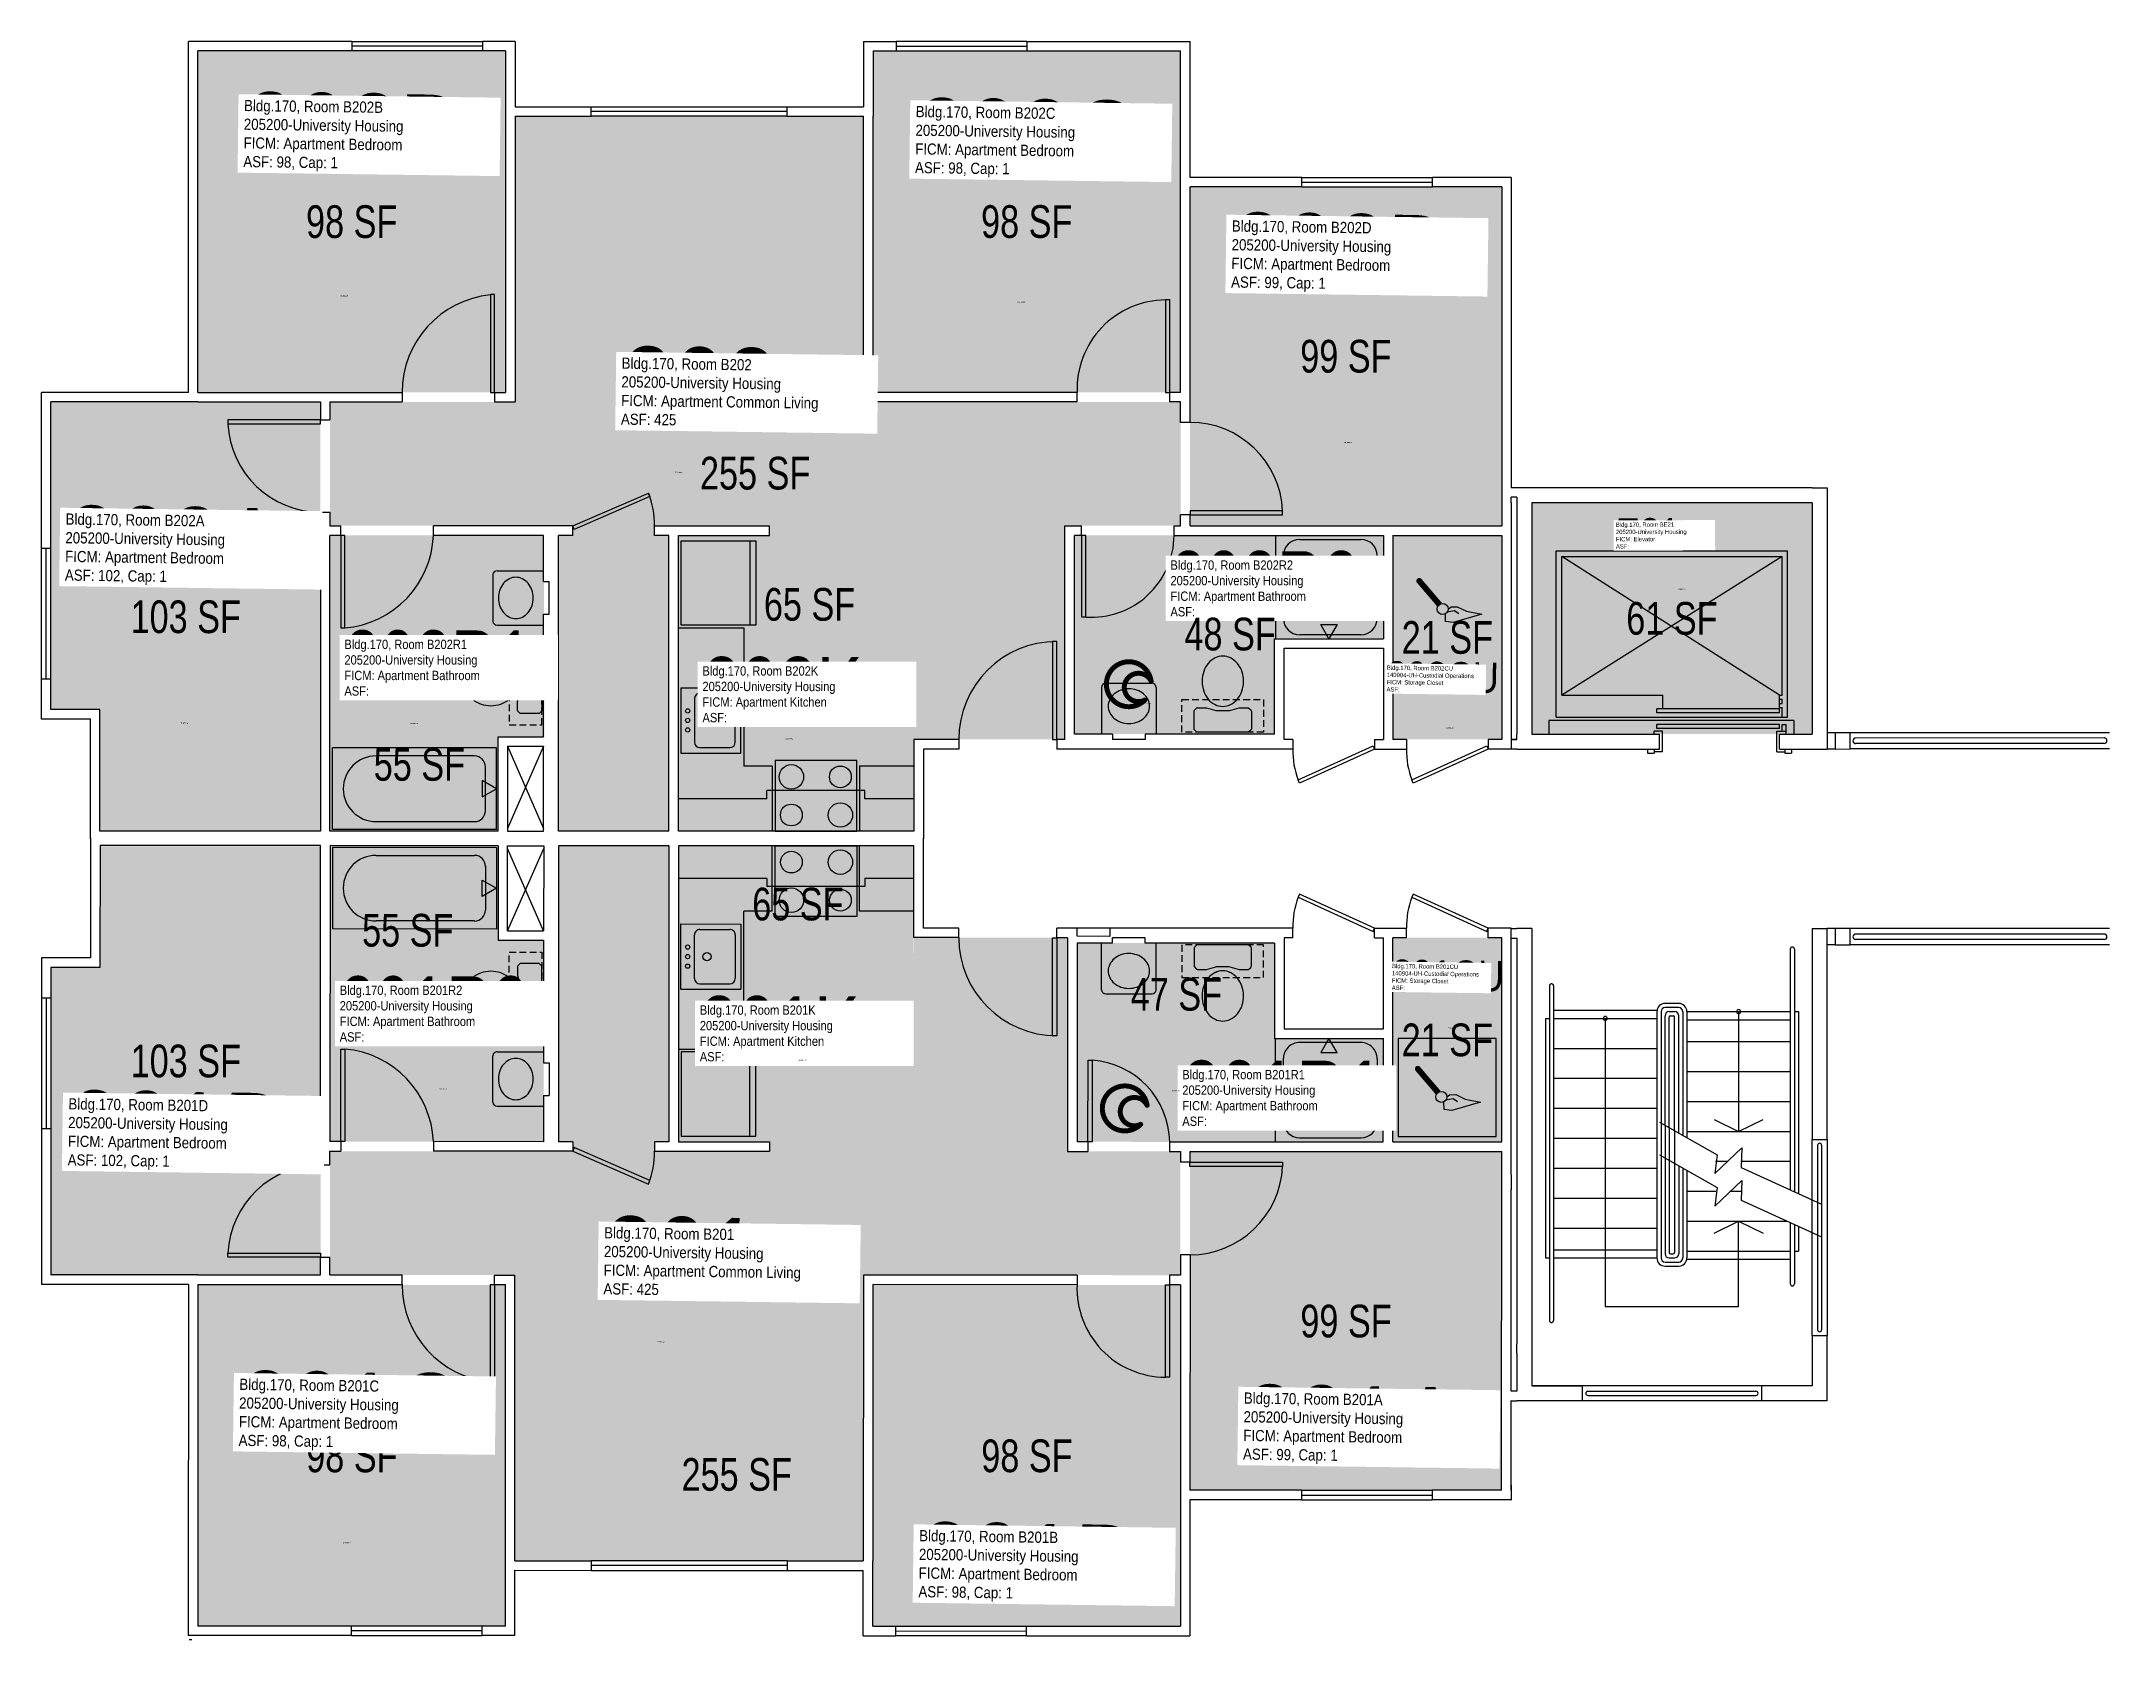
# Model space of a CAD drawing. Header units: inches. Extents: x -54 to 1704, y -57 to 645.
# Drawn here: x -54 to 706, y 0 to 587 of the extents above; entities that cross this region are included whole.
import ezdxf
from ezdxf.enums import TextEntityAlignment as Align

# ---------------------------------------------------------------- set-up
doc = ezdxf.new("R2010")
doc.units = ezdxf.units.IN
doc.header["$LTSCALE"] = 10
doc.header["$MEASUREMENT"] = 0
doc.linetypes.add('DASHED2', pattern=[0.375, 0.25, -0.125])
doc.layers.get('0').update_dxf_attribs({"linetype": 'CONTINUOUS'})
for name, color, linetype in [('A-DOOR', 2, 'CONTINUOUS'), ('A-FLOR', 3, 'CONTINUOUS'), ('A-GLAZ', 1, 'CONTINUOUS'), ('A-IDEN-ICON', 4, 'CONTINUOUS'), ('A-IDEN-RNUM', 7, 'CONTINUOUS'), ('A-IDEN-SNUM', 4, 'CONTINUOUS'), ('A-IDEN-VNUM', 4, 'CONTINUOUS'), ('A-WALL', 5, 'CONTINUOUS'), ('AREA-TEXT', 3, 'CONTINUOUS'), ('Rooms-Category-Color', 7, 'CONTINUOUS'), ('Rooms-College-Color', 7, 'CONTINUOUS'), ('Rooms-Department-Color', 7, 'CONTINUOUS'), ('Rooms-Division-Color', 7, 'CONTINUOUS'), ('Rooms-Information', 7, 'CONTINUOUS')]:
    doc.layers.add(name, color=color, linetype=linetype)
doc.styles.add('CP_AREA', font='arial.ttf', dxfattribs={"height": 15})
doc.styles.add('CP_ROOMSNUMBER', font='arial.ttf', dxfattribs={"height": 1})
doc.styles.add('CP_ROOMVNUMBER', font='arial.ttf', dxfattribs={"width": 0.85, "height": 0.075})

msp = doc.modelspace()

# ---------------------------------------------------------------- texts
at = {"layer": 'A-IDEN-RNUM', "style": 'CP_ROOMSNUMBER'}
for s, rotation, p in [('0202-B0', 359.24, (55.47, 493.62)), ('0202-C0', 359.24, (304.28, 491.24)), ('0202-D0', 359.24, (424.31, 439.67)), ('0202-00', 359.24, (178.38, 428.73)), ('0E21-00', 0.21, (546.94, 385.78)), ('0202-A0', 359.24, (-3.18, 336.53)), ('0202-CU', 359.24, (461.72, 334.89)), ('0201-CU', 359.24, (462.31, 224.56)), ('0201-D0', 359.24, (-9.23, 182.67)), ('0201-00', 359.24, (171.95, 109.2)), ('0201-A0', 359.24, (423.36, 80.6)), ('0201-C0', 359.24, (56.46, 35.4)), ('0201-B0', 359.24, (303.49, 30.64))]:
    msp.add_text(s, height=0.36, rotation=rotation, dxfattribs=at).set_placement(p)
for s, p in [('0202-R2', (350.68, 343.84)), ('0202-R1', (81.19, 336.38)), ('0202-K0', (218.92, 330.81)), ('0201-K0', (223.91, 212.74)), ('0201-R2', (91.62, 202.14)), ('0201-R1', (360.87, 201.46))]:
    msp.add_text(s, height=0.36, dxfattribs=at).set_placement(p)
at = {"layer": 'A-IDEN-SNUM', "style": 'CP_ROOMSNUMBER'}
for s, rotation, p in [('1700B202B0', 359.24, (55.47, 493.62)), ('1700B202C0', 359.24, (304.28, 491.24)), ('1700B202D0', 359.24, (424.31, 439.67)), ('1700B20200', 359.24, (178.38, 428.73)), ('1700BE2100', 0.21, (546.94, 385.78)), ('1700B202A0', 359.24, (-3.18, 336.53)), ('1700B202CU', 359.24, (461.72, 334.89)), ('1700B201CU', 359.24, (462.31, 224.56)), ('1700B201D0', 359.24, (-9.23, 182.67)), ('1700B20100', 359.24, (171.95, 109.2)), ('1700B201A0', 359.24, (423.36, 80.6)), ('1700B201C0', 359.24, (56.46, 35.4)), ('1700B201B0', 359.24, (303.49, 30.64))]:
    msp.add_text(s, height=0.36, rotation=rotation, dxfattribs=at).set_placement(p)
for s, p in [('1700B202R2', (350.68, 343.84)), ('1700B202R1', (81.19, 336.38)), ('1700B202K0', (218.92, 330.81)), ('1700B201K0', (223.91, 212.74)), ('1700B201R2', (91.62, 202.14)), ('1700B201R1', (360.87, 201.46))]:
    msp.add_text(s, height=0.36, dxfattribs=at).set_placement(p)
at = {"layer": 'A-IDEN-VNUM', "style": 'CP_ROOMVNUMBER', "width": 0.85}
for s, height, rotation, p in [('202B', 28.8, 359.24, (19.83, 539.8)), ('202C', 28.8, 359.24, (266.59, 537.59)), ('202D', 28.8, 359.24, (382.73, 495.54)), ('202', 28.8, 359.24, (158.57, 446.34)), ('202A', 28.8, 359.24404, (-45.72, 387.87)), ('E21', 11.143, 0.20235, (524.15, 400.86)), ('202CU', 11.143, 359.24, (439.87, 348.36)), ('201CU', 11.143, 359.24, (441.77, 238.74)), ('201D', 28.8, 359.24, (-44.7, 173)), ('201', 28.8, 359.24, (152.14, 126.81)), ('201C', 28.8, 359.24, (18.11, 69.96)), ('201A', 28.8, 359.24404, (387.12, 64.9)), ('201B', 28.8, 359.24, (267.85, 14.35))]:
    msp.add_text(s, height=height, rotation=rotation, dxfattribs=at).set_placement(p)
at = {"layer": 'A-IDEN-VNUM', "style": 'CP_ROOMVNUMBER'}
for s, width, p in [('202R2', 0.7, (360.49, 375.91)), ('202R1', 0.7, (57.01, 346.78)), ('202K', 0.75, (188.55, 337.02)), ('201R2', 0.7, (55.29, 219.69)), ('201K', 0.75, (187.58, 212.41)), ('201R1', 0.75, (364.84, 188.7))]:
    msp.add_text(s, height=24, dxfattribs=dict(at, width=width)).set_placement(p)
at = {"layer": 'AREA-TEXT', "style": 'CP_AREA', "width": 0.75}
for s, p in [('98 SF', (59.68, 521.01)), ('98 SF', (307.68, 521.04)), ('99 SF', (424.93, 471.56)), ('255 SF', (207.9, 428.59)), ('103 SF', (-1.29, 375.83)), ('65 SF', (227.89, 380.39)), ('61 SF', (544.71, 375.24)), ('48 SF', (382.4, 369.47)), ('21 SF', (462.21, 368.24)), ('55 SF', (84.55, 321.59)), ('65 SF', (223.61, 270.27)), ('55 SF', (80.27, 260.65)), ('47 SF', (362.67, 237.12)), ('21 SF', (462.2, 220.37)), ('103 SF', (-1.26, 212.62)), ('99 SF', (424.98, 117.06)), ('98 SF', (59.75, 67.51)), ('98 SF', (307.75, 67.54)), ('255 SF', (201.14, 60.71))]:
    msp.add_text(s, height=12, dxfattribs=at).set_placement(p, align=Align.MIDDLE_CENTER)

# ---------------------------------------------------------------- blocks, each defined once
blk = doc.blocks.new('CPCUST')
at = {"color": 0, "linetype": 'ByBlock'}
for p, q in [((0.0171, -0.0639), (0.02, -0.0466)), ((0.0262, -0.0408), (0.0446, -0.0406)), ((0.0297, -0.0341), (0.0376, -0.0302)), ((0.0376, -0.0302), (0.0533, -0.0324)), ((0.0446, -0.0406), (0.0543, -0.0505)), ((0.0533, -0.0324), (0.0745, -0.0479)), ((0.0745, -0.0479), (0.1117, -0.0625)), ((0.0358, -0.0705), (0.0171, -0.0639)), ((0.1117, -0.0625), (0.0358, -0.0705))]:
    blk.add_line(p, q, dxfattribs=at)
at = {"color": 0, "linetype": 'ByBlock', "const_width": 0.0075}
blk.add_lwpolyline([(-0.0332, 0.0481, 1), (-0.0268, 0.0519, 1)], format="xyb", close=True, dxfattribs=at)
at = {"color": 0, "linetype": 'ByBlock', "const_width": 0.015}
blk.add_lwpolyline([(-0.03, 0.05), (0.01, -0.0193)], dxfattribs=at)
at = {"color": 0, "linetype": 'ByBlock'}
blk.add_circle((0.0158, -0.0313), 0.0141, dxfattribs=at)
blk = doc.blocks.new('CPBATH')
at = {"color": 0, "linetype": 'ByBlock', "const_width": 0.0127}
for points in [[(0.0571, 0.0168, 0.861492), (-0.0551, 0, 1)], [(-0.0551, 0, 0.726902), (0.0487, -0.0337, 1)], [(0.0571, 0.0168, 0.729002), (-0.0084, -0.0042, 1)], [(-0.0084, -0.0042, 0.609468), (0.0487, -0.0337, 1)]]:
    blk.add_lwpolyline(points, format="xyb", dxfattribs=at)
at = {"color": 0, "linetype": 'ByBlock', "const_width": 0.00637}
for points in [[(0.0544, 0.0152, 1), (0.0599, 0.0184, 1)], [(0.0459, -0.0353, 1), (0.0515, -0.0321, 1)]]:
    blk.add_lwpolyline(points, format="xyb", close=True, dxfattribs=at)

# ---------------------------------------------------------------- hatches: boundary and pattern name
at = {"layer": 'Rooms-Category-Color', "true_color": 0x728ef3}
for points in [[(3.19, 458.25), (3.17, 583.75), (116.17, 583.76), (116.19, 458.26)], [(251.17, 583.79), (364.17, 583.8), (364.19, 458.3), (251.19, 458.29)], [(360.21, 409.24), (364.21, 409.24), (364.21, 413.24), (364.21, 454.74), (247.71, 454.74), (247.71, 559.74), (119.71, 559.74), (119.71, 454.74), (51.71, 454.74), (51.71, 409.24), (55.71, 409.24), (89.71, 409.24), (140.96, 409.24), (140.96, 405.74), (135.71, 405.74), (135.71, 296.99), (176.21, 296.99), (176.21, 405.74), (170.96, 405.74), (170.96, 409.24), (213.2, 409.24), (213.2, 405.74), (266.21, 405.74), (266.21, 330.79), (321.71, 330.74), (321.71, 409.24)], [(367.66, 533.8), (367.7, 409.3), (482.2, 409.32), (482.18, 533.82)], [(-32.78, 296.91), (48.22, 296.92), (48.19, 454.75), (-50.81, 454.74), (-50.79, 341.74), (-32.79, 341.74)], [(89.71, 405.74), (51.71, 405.74), (51.71, 296.99), (113.46, 296.99), (113.46, 331.74), (130.52, 331.74), (130.21, 405.74)], [(266.21, 405.74), (179.71, 405.74), (179.71, 296.99), (266.21, 296.99)], [(327.84, 405.74), (325.21, 405.74), (325.21, 332.74), (398.71, 332.74), (398.65, 367.97), (438.65, 367.97), (438.71, 405.74), (361.84, 405.74)], [(442.21, 330.74), (482.21, 330.74), (482.21, 405.74), (442.21, 405.74)], [(48.24, 133.75), (48.22, 291.5), (-32.78, 291.49), (-32.77, 246.74), (-50.77, 246.74), (-50.76, 133.74)], [(360.15, 179.47), (364.19, 179.4), (364.15, 175.47), (364.18, 133.9), (247.65, 133.97), (247.65, 28.93), (119.65, 28.97), (119.68, 133.97), (51.68, 133.99), (51.69, 179.49), (55.65, 179.47), (89.65, 179.47), (140.94, 179.46), (140.94, 182.96), (135.69, 182.96), (135.72, 291.71), (176.22, 291.7), (176.19, 182.95), (170.94, 182.95), (170.94, 179.45), (213.18, 179.44), (213.18, 182.94), (266.15, 182.97), (266.21, 257.93), (322.71, 257.91), (322.69, 179.41)], [(89.65, 182.97), (51.69, 182.99), (51.72, 291.74), (113.47, 291.7), (113.46, 256.97), (130.21, 256.97), (130.19, 182.96)], [(266.15, 182.97), (179.69, 182.95), (179.72, 291.7), (266.22, 291.69)], [(330.19, 182.91), (326.19, 182.91), (326.21, 255.91), (398.71, 255.89), (398.65, 220.97), (438.7, 220.88), (438.69, 182.88), (360.19, 182.9)], [(442.19, 182.88), (442.21, 257.88), (482.21, 257.86), (482.19, 182.86)], [(367.71, 179.3), (367.76, 54.8), (482.26, 54.82), (482.24, 179.32)], [(3.26, 4.75), (3.24, 130.25), (116.24, 130.26), (116.26, 4.76)], [(251.24, 130.29), (364.24, 130.3), (364.26, 4.8), (251.26, 4.79)]]:
    msp.add_hatch(color=171, dxfattribs=at).paths.add_polyline_path(points)
at = {"layer": 'Rooms-Category-Color', "true_color": 0xadadad}
msp.add_hatch(color=253, dxfattribs=at).paths.add_polyline_path([(493.21, 332.74), (596.21, 332.74), (596.21, 417.74), (493.21, 417.74)])
at = {"layer": 'Rooms-College-Color', "true_color": 0xadadad}
for points in [[(3.19, 458.25), (3.17, 583.75), (116.17, 583.76), (116.19, 458.26)], [(251.17, 583.79), (364.17, 583.8), (364.19, 458.3), (251.19, 458.29)], [(360.21, 409.24), (364.21, 409.24), (364.21, 413.24), (364.21, 454.74), (247.71, 454.74), (247.71, 559.74), (119.71, 559.74), (119.71, 454.74), (51.71, 454.74), (51.71, 409.24), (55.71, 409.24), (89.71, 409.24), (140.96, 409.24), (140.96, 405.74), (135.71, 405.74), (135.71, 296.99), (176.21, 296.99), (176.21, 405.74), (170.96, 405.74), (170.96, 409.24), (213.2, 409.24), (213.2, 405.74), (266.21, 405.74), (266.21, 330.79), (321.71, 330.74), (321.71, 409.24)], [(367.66, 533.8), (367.7, 409.3), (482.2, 409.32), (482.18, 533.82)], [(-32.78, 296.91), (48.22, 296.92), (48.19, 454.75), (-50.81, 454.74), (-50.79, 341.74), (-32.79, 341.74)], [(493.21, 332.74), (596.21, 332.74), (596.21, 417.74), (493.21, 417.74)], [(89.71, 405.74), (51.71, 405.74), (51.71, 296.99), (113.46, 296.99), (113.46, 331.74), (130.52, 331.74), (130.21, 405.74)], [(266.21, 405.74), (179.71, 405.74), (179.71, 296.99), (266.21, 296.99)], [(327.84, 405.74), (325.21, 405.74), (325.21, 332.74), (398.71, 332.74), (398.65, 367.97), (438.65, 367.97), (438.71, 405.74), (361.84, 405.74)], [(442.21, 330.74), (482.21, 330.74), (482.21, 405.74), (442.21, 405.74)], [(48.24, 133.75), (48.22, 291.5), (-32.78, 291.49), (-32.77, 246.74), (-50.77, 246.74), (-50.76, 133.74)], [(360.15, 179.47), (364.19, 179.4), (364.15, 175.47), (364.18, 133.9), (247.65, 133.97), (247.65, 28.93), (119.65, 28.97), (119.68, 133.97), (51.68, 133.99), (51.69, 179.49), (55.65, 179.47), (89.65, 179.47), (140.94, 179.46), (140.94, 182.96), (135.69, 182.96), (135.72, 291.71), (176.22, 291.7), (176.19, 182.95), (170.94, 182.95), (170.94, 179.45), (213.18, 179.44), (213.18, 182.94), (266.15, 182.97), (266.21, 257.93), (322.71, 257.91), (322.69, 179.41)], [(89.65, 182.97), (51.69, 182.99), (51.72, 291.74), (113.47, 291.7), (113.46, 256.97), (130.21, 256.97), (130.19, 182.96)], [(266.15, 182.97), (179.69, 182.95), (179.72, 291.7), (266.22, 291.69)], [(330.19, 182.91), (326.19, 182.91), (326.21, 255.91), (398.71, 255.89), (398.65, 220.97), (438.7, 220.88), (438.69, 182.88), (360.19, 182.9)], [(442.19, 182.88), (442.21, 257.88), (482.21, 257.86), (482.19, 182.86)], [(367.71, 179.3), (367.76, 54.8), (482.26, 54.82), (482.24, 179.32)], [(3.26, 4.75), (3.24, 130.25), (116.24, 130.26), (116.26, 4.76)], [(251.24, 130.29), (364.24, 130.3), (364.26, 4.8), (251.26, 4.79)]]:
    msp.add_hatch(color=253, dxfattribs=at).paths.add_polyline_path(points)
at = {"layer": 'Rooms-Department-Color', "true_color": 0x604aed}
for points in [[(3.19, 458.25), (3.17, 583.75), (116.17, 583.76), (116.19, 458.26)], [(251.17, 583.79), (364.17, 583.8), (364.19, 458.3), (251.19, 458.29)], [(360.21, 409.24), (364.21, 409.24), (364.21, 413.24), (364.21, 454.74), (247.71, 454.74), (247.71, 559.74), (119.71, 559.74), (119.71, 454.74), (51.71, 454.74), (51.71, 409.24), (55.71, 409.24), (89.71, 409.24), (140.96, 409.24), (140.96, 405.74), (135.71, 405.74), (135.71, 296.99), (176.21, 296.99), (176.21, 405.74), (170.96, 405.74), (170.96, 409.24), (213.2, 409.24), (213.2, 405.74), (266.21, 405.74), (266.21, 330.79), (321.71, 330.74), (321.71, 409.24)], [(367.66, 533.8), (367.7, 409.3), (482.2, 409.32), (482.18, 533.82)], [(-32.78, 296.91), (48.22, 296.92), (48.19, 454.75), (-50.81, 454.74), (-50.79, 341.74), (-32.79, 341.74)], [(89.71, 405.74), (51.71, 405.74), (51.71, 296.99), (113.46, 296.99), (113.46, 331.74), (130.52, 331.74), (130.21, 405.74)], [(266.21, 405.74), (179.71, 405.74), (179.71, 296.99), (266.21, 296.99)], [(327.84, 405.74), (325.21, 405.74), (325.21, 332.74), (398.71, 332.74), (398.65, 367.97), (438.65, 367.97), (438.71, 405.74), (361.84, 405.74)], [(442.21, 330.74), (482.21, 330.74), (482.21, 405.74), (442.21, 405.74)], [(48.24, 133.75), (48.22, 291.5), (-32.78, 291.49), (-32.77, 246.74), (-50.77, 246.74), (-50.76, 133.74)], [(360.15, 179.47), (364.19, 179.4), (364.15, 175.47), (364.18, 133.9), (247.65, 133.97), (247.65, 28.93), (119.65, 28.97), (119.68, 133.97), (51.68, 133.99), (51.69, 179.49), (55.65, 179.47), (89.65, 179.47), (140.94, 179.46), (140.94, 182.96), (135.69, 182.96), (135.72, 291.71), (176.22, 291.7), (176.19, 182.95), (170.94, 182.95), (170.94, 179.45), (213.18, 179.44), (213.18, 182.94), (266.15, 182.97), (266.21, 257.93), (322.71, 257.91), (322.69, 179.41)], [(89.65, 182.97), (51.69, 182.99), (51.72, 291.74), (113.47, 291.7), (113.46, 256.97), (130.21, 256.97), (130.19, 182.96)], [(266.15, 182.97), (179.69, 182.95), (179.72, 291.7), (266.22, 291.69)], [(330.19, 182.91), (326.19, 182.91), (326.21, 255.91), (398.71, 255.89), (398.65, 220.97), (438.7, 220.88), (438.69, 182.88), (360.19, 182.9)], [(442.19, 182.88), (442.21, 257.88), (482.21, 257.86), (482.19, 182.86)], [(367.71, 179.3), (367.76, 54.8), (482.26, 54.82), (482.24, 179.32)], [(3.26, 4.75), (3.24, 130.25), (116.24, 130.26), (116.26, 4.76)], [(251.24, 130.29), (364.24, 130.3), (364.26, 4.8), (251.26, 4.79)]]:
    msp.add_hatch(color=173, dxfattribs=at).paths.add_polyline_path(points)
at = {"layer": 'Rooms-Department-Color', "true_color": 0xacacac}
msp.add_hatch(color=253, dxfattribs=at).paths.add_polyline_path([(493.21, 332.74), (596.21, 332.74), (596.21, 417.74), (493.21, 417.74)])
at = {"layer": 'Rooms-Division-Color', "true_color": 0x604aed}
for points in [[(3.19, 458.25), (3.17, 583.75), (116.17, 583.76), (116.19, 458.26)], [(251.17, 583.79), (364.17, 583.8), (364.19, 458.3), (251.19, 458.29)], [(360.21, 409.24), (364.21, 409.24), (364.21, 413.24), (364.21, 454.74), (247.71, 454.74), (247.71, 559.74), (119.71, 559.74), (119.71, 454.74), (51.71, 454.74), (51.71, 409.24), (55.71, 409.24), (89.71, 409.24), (140.96, 409.24), (140.96, 405.74), (135.71, 405.74), (135.71, 296.99), (176.21, 296.99), (176.21, 405.74), (170.96, 405.74), (170.96, 409.24), (213.2, 409.24), (213.2, 405.74), (266.21, 405.74), (266.21, 330.79), (321.71, 330.74), (321.71, 409.24)], [(367.66, 533.8), (367.7, 409.3), (482.2, 409.32), (482.18, 533.82)], [(-32.78, 296.91), (48.22, 296.92), (48.19, 454.75), (-50.81, 454.74), (-50.79, 341.74), (-32.79, 341.74)], [(89.71, 405.74), (51.71, 405.74), (51.71, 296.99), (113.46, 296.99), (113.46, 331.74), (130.52, 331.74), (130.21, 405.74)], [(266.21, 405.74), (179.71, 405.74), (179.71, 296.99), (266.21, 296.99)], [(327.84, 405.74), (325.21, 405.74), (325.21, 332.74), (398.71, 332.74), (398.65, 367.97), (438.65, 367.97), (438.71, 405.74), (361.84, 405.74)], [(442.21, 330.74), (482.21, 330.74), (482.21, 405.74), (442.21, 405.74)], [(48.24, 133.75), (48.22, 291.5), (-32.78, 291.49), (-32.77, 246.74), (-50.77, 246.74), (-50.76, 133.74)], [(360.15, 179.47), (364.19, 179.4), (364.15, 175.47), (364.18, 133.9), (247.65, 133.97), (247.65, 28.93), (119.65, 28.97), (119.68, 133.97), (51.68, 133.99), (51.69, 179.49), (55.65, 179.47), (89.65, 179.47), (140.94, 179.46), (140.94, 182.96), (135.69, 182.96), (135.72, 291.71), (176.22, 291.7), (176.19, 182.95), (170.94, 182.95), (170.94, 179.45), (213.18, 179.44), (213.18, 182.94), (266.15, 182.97), (266.21, 257.93), (322.71, 257.91), (322.69, 179.41)], [(89.65, 182.97), (51.69, 182.99), (51.72, 291.74), (113.47, 291.7), (113.46, 256.97), (130.21, 256.97), (130.19, 182.96)], [(266.15, 182.97), (179.69, 182.95), (179.72, 291.7), (266.22, 291.69)], [(330.19, 182.91), (326.19, 182.91), (326.21, 255.91), (398.71, 255.89), (398.65, 220.97), (438.7, 220.88), (438.69, 182.88), (360.19, 182.9)], [(442.19, 182.88), (442.21, 257.88), (482.21, 257.86), (482.19, 182.86)], [(367.71, 179.3), (367.76, 54.8), (482.26, 54.82), (482.24, 179.32)], [(3.26, 4.75), (3.24, 130.25), (116.24, 130.26), (116.26, 4.76)], [(251.24, 130.29), (364.24, 130.3), (364.26, 4.8), (251.26, 4.79)]]:
    msp.add_hatch(color=173, dxfattribs=at).paths.add_polyline_path(points)
at = {"layer": 'Rooms-Division-Color', "true_color": 0xadadad}
msp.add_hatch(color=253, dxfattribs=at).paths.add_polyline_path([(493.21, 332.74), (596.21, 332.74), (596.21, 417.74), (493.21, 417.74)])

# ---------------------------------------------------------------- linework, layer by layer
for p, q in [((180.7, 403.74), (208.2, 403.74)), ((180.7, 372.74), (180.7, 403.74)), ((205.95, 403.74), (205.95, 372.74)), ((208.2, 403.74), (208.2, 372.74)), ((399.09, 405.74), (399.09, 367.74)), ((407.96, 404.24), (430.46, 404.24)), ((401.96, 375.24), (401.96, 398.24)), ((436.46, 375.24), (436.46, 398.24)), ((111.59, 391.24), (111.59, 374.24)), ((113.09, 392.74), (130.21, 392.74)), ((113.09, 372.74), (130.21, 372.74)), ((208.2, 372.74), (180.7, 372.74)), ((415.71, 372.94), (421.71, 372.94)), ((418.71, 367.74), (415.71, 372.94)), ((421.71, 372.94), (418.71, 367.74)), ((179.71, 371.74), (203.71, 371.74)), ((203.71, 371.74), (203.71, 320.99)), ((430.46, 369.24), (407.96, 369.24)), ((120.59, 360.24), (121.46, 361.12)), ((120.59, 356.8), (120.59, 360.24)), ((121.76, 361.24), (128.41, 361.24)), ((128.71, 361.12), (129.59, 360.24)), ((129.59, 360.24), (129.59, 341.24)), ((121.59, 353.24), (120.6, 356.69)), ((121.59, 348.24), (121.59, 353.24)), ((180.62, 349.74), (180.62, 325.74)), ((180.62, 349.74), (202.62, 349.74)), ((202.62, 325.74), (202.62, 349.74)), ((335.21, 349.87), (335.21, 332.74)), ((336.71, 351.37), (353.71, 351.37)), ((355.21, 349.87), (355.21, 332.74)), ((120.59, 344.74), (121.59, 348.24)), ((120.59, 341.42), (120.59, 344.74)), ((185.62, 345.74), (185.62, 329.74)), ((187.62, 347.74), (198.62, 347.74)), ((200.62, 329.74), (200.62, 345.74)), ((369.21, 341.37), (370.09, 342.24)), ((370.39, 342.37), (373.71, 342.37)), ((373.71, 342.37), (377.16, 341.38)), ((382.27, 341.38), (385.71, 342.37)), ((385.71, 342.37), (389.21, 342.37)), ((389.21, 342.37), (390.09, 341.49)), ((121.59, 340.24), (120.71, 341.12)), ((128.59, 340.24), (121.59, 340.24)), ((129.59, 341.24), (128.59, 340.24)), ((369.21, 334.37), (369.21, 341.37)), ((370.21, 333.37), (369.21, 334.37)), ((377.27, 341.37), (382.15, 341.37)), ((390.21, 341.19), (390.21, 334.54)), ((52.59, 297.62), (52.59, 327.62)), ((112.84, 327.62), (52.59, 327.62)), ((112.84, 297.62), (112.84, 327.62)), ((187.62, 327.74), (198.62, 327.74)), ((389.21, 333.37), (370.21, 333.37)), ((390.09, 334.24), (389.21, 333.37)), ((104.8, 324.67), (68.65, 324.67)), ((108.82, 304.58), (108.82, 320.65)), ((180.62, 325.74), (202.62, 325.74)), ((214.21, 320.99), (203.71, 320.99)), ((214.21, 320.99), (214.21, 296.99)), ((215.21, 322.99), (215.21, 296.99)), ((245.21, 322.99), (215.21, 322.99)), ((245.21, 296.99), (245.21, 322.99)), ((266.21, 320.99), (246.21, 320.99)), ((246.21, 320.99), (246.21, 296.99)), ((107.64, 315.62), (107.64, 309.62)), ((112.84, 312.62), (107.64, 315.62)), ((107.64, 309.62), (112.84, 312.62)), ((248.21, 311.99), (212.21, 311.99)), ((212.21, 308.99), (212.21, 311.99)), ((248.21, 308.99), (248.21, 311.99)), ((212.21, 308.99), (179.71, 308.99)), ((266.21, 308.99), (248.21, 308.99)), ((112.84, 297.62), (52.59, 297.62)), ((68.65, 300.57), (104.8, 300.57)), ((215.21, 296.99), (245.21, 296.99)), ((52.6, 291.11), (52.59, 261.11)), ((112.85, 291.09), (52.6, 291.11)), ((112.85, 291.09), (112.84, 261.09)), ((214.21, 267.69), (214.22, 291.69)), ((215.21, 265.69), (215.22, 291.69)), ((215.22, 291.69), (245.22, 291.68)), ((245.22, 291.68), (245.21, 265.68)), ((246.21, 267.68), (246.22, 291.68)), ((68.66, 288.16), (104.81, 288.15)), ((108.83, 284.13), (108.82, 268.06)), ((107.64, 273.09), (107.65, 279.09)), ((112.84, 276.09), (107.64, 273.09)), ((107.65, 279.09), (112.84, 276.09)), ((212.22, 279.69), (179.72, 279.7)), ((212.22, 279.69), (212.22, 276.69)), ((248.22, 276.68), (212.22, 276.69)), ((266.22, 279.68), (248.22, 279.68)), ((248.22, 279.68), (248.22, 276.68)), ((203.7, 216.94), (203.71, 267.69)), ((214.21, 267.69), (203.71, 267.69)), ((266.21, 267.68), (246.21, 267.68)), ((112.84, 261.09), (52.59, 261.11)), ((104.8, 264.05), (68.65, 264.06)), ((180.61, 238.95), (180.62, 262.95)), ((180.62, 262.95), (202.62, 262.94)), ((185.61, 242.95), (185.62, 258.95)), ((187.62, 260.95), (198.62, 260.94)), ((200.62, 258.94), (200.61, 242.94)), ((202.62, 262.94), (202.61, 238.94)), ((245.21, 265.68), (215.21, 265.69)), ((335.21, 238.78), (335.21, 255.91)), ((355.21, 238.77), (355.21, 255.9)), ((370.21, 255.27), (369.21, 254.27)), ((369.21, 254.27), (369.21, 247.27)), ((389.21, 255.27), (370.21, 255.27)), ((390.09, 254.39), (389.21, 255.27)), ((390.21, 247.44), (390.21, 254.09)), ((120.58, 247.29), (120.58, 243.97)), ((120.58, 243.97), (121.58, 240.47)), ((121.58, 248.47), (120.71, 247.59)), ((128.58, 248.46), (121.58, 248.47)), ((129.58, 247.46), (128.58, 248.46)), ((129.58, 228.46), (129.58, 247.46)), ((369.21, 247.27), (370.09, 246.39)), ((370.38, 246.27), (373.71, 246.27)), ((373.71, 246.27), (377.15, 247.25)), ((377.27, 247.27), (382.15, 247.27)), ((382.26, 247.25), (385.71, 246.27)), ((385.71, 246.27), (389.21, 246.27)), ((389.21, 246.27), (390.09, 247.14)), ((121.58, 240.47), (121.58, 235.47)), ((180.61, 238.95), (202.61, 238.94)), ((187.61, 240.95), (198.61, 240.94)), ((336.71, 237.28), (353.71, 237.28)), ((120.58, 231.91), (120.58, 228.47)), ((120.58, 228.47), (121.46, 227.59)), ((121.58, 235.47), (120.59, 232.02)), ((128.7, 227.59), (129.58, 228.46)), ((121.75, 227.47), (128.4, 227.46)), ((399.07, 182.89), (399.08, 220.89)), ((418.7, 220.88), (415.7, 215.69)), ((421.7, 215.69), (418.7, 220.88)), ((444.2, 220.87), (444.19, 184.87)), ((480.2, 220.86), (444.2, 220.87)), ((480.19, 184.86), (480.2, 220.86)), ((111.57, 197.47), (111.57, 214.47)), ((113.07, 215.97), (130.2, 215.96)), ((179.7, 216.95), (203.7, 216.94)), ((180.69, 215.95), (180.68, 184.95)), ((208.19, 215.94), (180.69, 215.95)), ((205.93, 184.94), (205.94, 215.94)), ((208.18, 184.94), (208.19, 215.94)), ((401.95, 213.39), (401.94, 190.39)), ((430.45, 219.38), (407.95, 219.39)), ((415.7, 215.69), (421.7, 215.69)), ((436.45, 213.38), (436.44, 190.38)), ((113.07, 195.97), (130.19, 195.96)), ((180.68, 184.95), (208.18, 184.94)), ((407.94, 184.39), (430.44, 184.38)), ((444.19, 184.87), (480.19, 184.86))]:
    msp.add_line(p, q)
at = {"linetype": 'DASHED2'}
for p, q in [((129.59, 366.08), (117.59, 366.08)), ((117.59, 366.08), (117.59, 336.08)), ((129.59, 336.08), (129.59, 366.08)), ((364.71, 333.37), (364.71, 345.37)), ((364.71, 345.37), (394.71, 345.37)), ((394.71, 345.37), (394.71, 333.37)), ((117.59, 336.08), (129.59, 336.08)), ((394.71, 333.37), (364.71, 333.37)), ((117.58, 252.62), (129.58, 252.62)), ((117.58, 222.62), (117.58, 252.62)), ((129.58, 252.62), (129.58, 222.62)), ((394.71, 255.26), (364.71, 255.27)), ((364.71, 255.27), (364.71, 243.27)), ((394.71, 243.26), (394.71, 255.26)), ((364.71, 243.27), (394.71, 243.26)), ((129.58, 222.62), (117.58, 222.62))]:
    msp.add_line(p, q, dxfattribs=at)
for centre, radius in [((183.12, 341.24), 0.791), ((183.12, 337.74), 0.791), ((183.12, 334.24), 0.791), ((190.24, 337.74), 1.5), ((221.21, 316.99), 4.5), ((239.21, 316.99), 4), ((221.21, 302.99), 4), ((239.21, 302.99), 4.5), ((221.22, 285.69), 4), ((239.22, 285.68), 4.5), ((221.22, 271.69), 4.5), ((239.22, 271.68), 4), ((183.11, 254.45), 0.791), ((183.11, 250.95), 0.791), ((190.24, 250.95), 1.5), ((183.11, 247.45), 0.791)]:
    msp.add_circle(centre, radius)
for centre, radius, start, end in [((407.96, 398.24), 6, 90, 180), ((430.46, 398.24), 6, 0, 90), ((113.09, 391.24), 1.5, 90, 180), ((121.32, 383.19), 7.65, 139.89909, 160.77064), ((120.51, 383.87), 6.59, 116.19159, 139.89909), ((119.99, 384.92), 5.42, 90, 116.19159), ((119.99, 384.92), 5.42, 63.80841, 90), ((119.47, 383.87), 6.59, 40.10091, 63.80841), ((118.66, 383.19), 7.65, 19.22936, 40.10091), ((122.59, 382.74), 9, 160.77064, 180), ((122.59, 382.74), 9, 180, 199.22936), ((117.39, 382.74), 9, 0, 19.22936), ((117.39, 382.74), 9, 340.77064, 0), ((113.09, 374.24), 1.5, 180, 270), ((121.32, 382.3), 7.65, 199.22936, 220.10091), ((120.51, 381.62), 6.59, 220.10091, 243.80841), ((119.99, 380.56), 5.42, 243.80841, 270), ((119.99, 380.56), 5.42, 270, 296.19159), ((119.47, 381.62), 6.59, 296.19159, 319.89909), ((118.66, 382.3), 7.65, 319.89909, 340.77064), ((407.96, 375.24), 6, 180, 270), ((430.46, 375.24), 6, 270, 0), ((110.8, 348.21), 10.24, 108.83538, 129.47246), ((110.26, 349.81), 8.55, 86.22456, 108.83538), ((110.82, 347.16), 11.18, 71.16462, 90), ((111.42, 348.92), 9.33, 50.52754, 71.16462), ((121.76, 360.82), 0.418, 90, 135), ((128.41, 360.82), 0.418, 45, 90), ((381.54, 352.73), 9.33, 140.52754, 161.16462), ((380.42, 353.65), 7.89, 116.70119, 140.52754), ((379.71, 355.06), 6.3, 90, 116.70119), ((379.71, 355.06), 6.3, 63.29881, 90), ((379, 353.65), 7.89, 39.47246, 63.29881), ((377.18, 352.15), 10.24, 18.83538, 39.47246), ((107.89, 350.74), 6.3, 153.29881, 180), ((107.89, 350.74), 6.3, 180, 206.70119), ((109.31, 350.03), 7.89, 129.47246, 153.29881), ((112.34, 350.03), 7.89, 26.70119, 50.52754), ((113.75, 350.74), 6.3, 0, 26.70119), ((113.75, 350.74), 6.3, 333.29881, 0), ((121.17, 350.18), 0.418, 0, 15.9454), ((336.71, 349.87), 1.5, 90, 180), ((353.71, 349.87), 1.5, 0, 90), ((383.29, 352.13), 11.18, 161.16462, 180), ((383.29, 352.13), 11.18, 180, 198.83538), ((376.13, 352.13), 11.18, 341.16462, 0), ((378.78, 352.7), 8.55, 356.22456, 18.83538), ((109.31, 351.45), 7.89, 206.70119, 230.52754), ((110.22, 352.57), 9.33, 230.52754, 251.16462), ((110.82, 354.32), 11.18, 251.16462, 270), ((110.82, 354.32), 11.18, 270, 288.83538), ((111.42, 352.57), 9.33, 288.83538, 309.47246), ((112.34, 351.45), 7.89, 309.47246, 333.29881), ((187.62, 345.74), 2, 90, 180), ((198.62, 345.74), 2, 0, 90), ((343.03, 342.97), 5.42, 153.80841, 180), ((343.03, 342.97), 5.42, 180, 206.19159), ((344.09, 342.45), 6.59, 130.10091, 153.80841), ((344.77, 341.64), 7.65, 109.22936, 130.10091), ((345.21, 340.37), 9, 90, 109.22936), ((345.21, 340.37), 9, 70.77064, 90), ((345.66, 341.64), 7.65, 49.89909, 70.77064), ((346.34, 342.45), 6.59, 26.19159, 49.89909), ((347.39, 342.97), 5.42, 0, 26.19159), ((347.39, 342.97), 5.42, 333.80841, 0), ((370.39, 341.95), 0.418, 90, 135), ((381.54, 351.54), 9.33, 198.83538, 219.47246), ((380.42, 350.62), 7.89, 219.47246, 243.29881), ((379.71, 349.2), 6.3, 243.29881, 270), ((379.71, 349.2), 6.3, 270, 296.70119), ((379, 350.62), 7.89, 296.70119, 320.52754), ((377.89, 351.54), 9.33, 320.52754, 341.16462), ((121.01, 341.42), 0.418, 180, 225), ((344.09, 343.49), 6.59, 206.19159, 229.89909), ((344.77, 344.3), 7.65, 229.89909, 250.77064), ((345.21, 345.57), 9, 250.77064, 270), ((345.21, 345.57), 9, 270, 289.22936), ((345.66, 344.3), 7.65, 289.22936, 310.10091), ((346.34, 343.49), 6.59, 310.10091, 333.80841), ((377.27, 341.79), 0.418, 254.0546, 270), ((379.65, 341.79), 0.418, 270, 285.9454), ((389.79, 341.19), 0.418, 0, 45), ((389.79, 334.54), 0.418, 315, 0), ((187.62, 329.74), 2, 180, 270), ((198.62, 329.74), 2, 270, 0), ((68.65, 312.62), 12.05, 90, 270), ((104.8, 320.65), 4.02, 0, 90), ((104.8, 304.58), 4.02, 270, 0), ((68.66, 276.11), 12.05, 89.9838, 269.9838), ((104.81, 284.13), 4.02, 359.9838, 89.9838), ((104.81, 268.06), 4.02, 269.9838, 359.9838), ((187.62, 258.95), 2, 89.9838, 179.9838), ((198.62, 258.94), 2, 359.9838, 89.9838), ((344.76, 244.35), 7.65, 109.21315, 130.0847), ((345.21, 243.08), 9, 89.9838, 109.21315), ((345.21, 243.08), 9, 70.75444, 89.9838), ((345.65, 244.35), 7.65, 49.88289, 70.75444), ((389.79, 254.09), 0.418, 359.9838, 44.9838), ((109.3, 237.26), 7.89, 129.45626, 153.28261), ((110.22, 236.14), 9.33, 108.81918, 129.45626), ((110.81, 234.39), 11.18, 89.9838, 108.81918), ((110.81, 234.39), 11.18, 71.14841, 89.9838), ((111.41, 236.14), 9.33, 50.51134, 71.14841), ((112.33, 237.26), 7.89, 26.68499, 50.51134), ((121, 247.29), 0.418, 134.9838, 179.9838), ((343.03, 245.68), 5.42, 153.79221, 179.9838), ((343.03, 245.68), 5.42, 179.9838, 206.17538), ((344.08, 245.16), 6.59, 130.0847, 153.79221), ((344.08, 246.2), 6.59, 206.17538, 229.88289), ((346.33, 245.16), 6.59, 26.17538, 49.88289), ((346.33, 246.2), 6.59, 310.0847, 333.79221), ((347.39, 245.68), 5.42, 359.9838, 26.17538), ((347.39, 245.68), 5.42, 333.79221, 359.9838), ((370.38, 246.69), 0.418, 224.9838, 269.9838), ((380.42, 238.02), 7.89, 116.68499, 140.51134), ((379.71, 239.43), 6.3, 89.9838, 116.68499), ((377.27, 246.85), 0.418, 89.9838, 105.92919), ((379.65, 246.85), 0.418, 74.0384, 89.9838), ((379.71, 239.43), 6.3, 63.28261, 89.9838), ((378.99, 238.02), 7.89, 39.45626, 63.28261), ((389.79, 247.44), 0.418, 314.9838, 359.9838), ((107.88, 237.97), 6.3, 153.28261, 179.9838), ((107.88, 237.97), 6.3, 179.9838, 206.68499), ((113.75, 237.97), 6.3, 359.9838, 26.68499), ((113.75, 237.97), 6.3, 333.28261, 359.9838), ((121.16, 238.52), 0.418, 344.0384, 359.9838), ((187.61, 242.95), 2, 179.9838, 269.9838), ((198.61, 242.94), 2, 269.9838, 359.9838), ((336.71, 238.78), 1.5, 179.9838, 269.9838), ((344.76, 247.01), 7.65, 229.88289, 250.75444), ((345.21, 248.28), 9, 250.75444, 269.9838), ((345.21, 248.28), 9, 269.9838, 289.21315), ((345.65, 247.01), 7.65, 289.21315, 310.0847), ((353.71, 238.78), 1.5, 269.9838, 359.9838), ((383.28, 236.5), 11.18, 161.14841, 179.9838), ((383.28, 236.5), 11.18, 179.9838, 198.81918), ((381.53, 237.1), 9.33, 140.51134, 161.14841), ((377.88, 237.1), 9.33, 18.81918, 39.45626), ((376.13, 236.5), 11.18, 359.9838, 18.81918), ((378.78, 235.94), 8.55, 341.14841, 3.75923), ((109.3, 238.68), 7.89, 206.68499, 230.51134), ((110.8, 240.5), 10.24, 230.51134, 251.14841), ((110.25, 238.9), 8.55, 251.14841, 273.75923), ((110.82, 241.55), 11.18, 269.9838, 288.81918), ((111.41, 239.8), 9.33, 288.81918, 309.45626), ((112.33, 238.68), 7.89, 309.45626, 333.28261), ((381.53, 235.9), 9.33, 198.81918, 219.45626), ((380.42, 234.99), 7.89, 219.45626, 243.28261), ((378.99, 234.99), 7.89, 296.68499, 320.51134), ((377.17, 236.49), 10.24, 320.51134, 341.14841), ((121.75, 227.88), 0.418, 224.9838, 269.9838), ((128.4, 227.88), 0.418, 269.9838, 314.9838), ((379.7, 233.57), 6.3, 243.28261, 269.9838), ((379.7, 233.57), 6.3, 269.9838, 296.68499), ((113.07, 214.47), 1.5, 89.9838, 179.9838), ((120.49, 207.09), 6.59, 116.17538, 139.88289), ((119.97, 208.15), 5.42, 89.9838, 116.17538), ((119.97, 208.15), 5.42, 63.79221, 89.9838), ((119.45, 207.09), 6.59, 40.0847, 63.79221), ((407.95, 213.39), 6, 89.9838, 179.9838), ((430.45, 213.38), 6, 359.9838, 89.9838), ((122.57, 205.97), 9, 160.75444, 179.9838), ((122.57, 205.97), 9, 179.9838, 199.21315), ((121.3, 206.41), 7.65, 139.88289, 160.75444), ((118.64, 206.41), 7.65, 19.21315, 40.0847), ((117.37, 205.97), 9, 359.9838, 19.21315), ((117.37, 205.97), 9, 340.75444, 359.9838), ((121.3, 205.52), 7.65, 199.21315, 220.0847), ((120.49, 204.84), 6.59, 220.0847, 243.79221), ((119.97, 203.79), 5.42, 243.79221, 269.9838), ((119.97, 203.79), 5.42, 269.9838, 296.17538), ((119.45, 204.84), 6.59, 296.17538, 319.88289), ((118.64, 205.52), 7.65, 319.88289, 340.75444), ((113.07, 197.47), 1.5, 179.9838, 269.9838), ((407.94, 190.39), 6, 179.9838, 269.9838), ((430.44, 190.38), 6, 269.9838, 359.9838)]:
    msp.add_arc(centre, radius, start, end)
at = {"layer": 'A-DOOR'}
for p, q in [((112.21, 494.24), (110.71, 494.24)), ((110.71, 494.24), (110.71, 458.24)), ((112.21, 458.24), (112.21, 494.24)), ((360.2, 492.24), (358.7, 492.24)), ((358.7, 492.24), (358.71, 458.24)), ((360.21, 458.24), (360.2, 492.24)), ((110.71, 458.24), (112.21, 458.24)), ((358.71, 458.24), (360.21, 458.24)), ((48.21, 448.24), (14.21, 448.24)), ((14.21, 448.24), (14.21, 446.74)), ((14.21, 446.74), (48.21, 446.74)), ((48.21, 446.74), (48.21, 448.24)), ((140.96, 409.24), (168.75, 421.3)), ((169.26, 419.97), (141.46, 407.92)), ((168.75, 421.3), (169.26, 419.97)), ((367.69, 414.74), (367.69, 413.24)), ((401.69, 414.74), (367.69, 414.74)), ((367.69, 413.24), (401.69, 413.24)), ((401.69, 413.24), (401.69, 414.74)), ((57.21, 405.74), (55.71, 405.74)), ((55.71, 405.74), (55.71, 371.74)), ((57.21, 371.74), (57.21, 405.74)), ((141.46, 407.92), (140.96, 409.24)), ((329.34, 405.74), (327.84, 405.74)), ((327.84, 405.74), (327.84, 375.74)), ((329.34, 375.74), (329.34, 405.74)), ((327.84, 375.74), (329.34, 375.74)), ((55.71, 371.74), (57.21, 371.74)), ((318.71, 366.74), (317.21, 366.74)), ((317.21, 366.74), (317.21, 330.74)), ((318.71, 330.74), (318.71, 366.74)), ((317.21, 330.74), (318.71, 330.74)), ((407.41, 315.86), (434.94, 328.39)), ((435.46, 327.24), (407.93, 314.71)), ((434.94, 328.39), (435.46, 327.24)), ((449.16, 315.86), (476.69, 328.39)), ((477.21, 327.24), (449.68, 314.71)), ((476.69, 328.39), (477.21, 327.24)), ((407.93, 314.71), (407.41, 315.86)), ((449.68, 314.71), (449.16, 315.86)), ((407.93, 273.92), (407.41, 272.77)), ((435.46, 261.38), (407.93, 273.92)), ((449.68, 273.9), (449.16, 272.76)), ((477.21, 261.37), (449.68, 273.9)), ((407.41, 272.77), (434.94, 260.23)), ((449.16, 272.76), (476.69, 260.22)), ((434.94, 260.23), (435.46, 261.38)), ((476.69, 260.22), (477.21, 261.37)), ((317.2, 221.91), (317.21, 257.91)), ((317.21, 257.91), (318.71, 257.91)), ((318.71, 257.91), (318.7, 221.91)), ((318.7, 221.91), (317.2, 221.91)), ((55.69, 182.98), (55.7, 216.98)), ((55.7, 216.98), (57.2, 216.98)), ((57.2, 216.98), (57.19, 182.98)), ((330.19, 182.91), (330.2, 212.91)), ((330.2, 212.91), (331.7, 212.91)), ((331.7, 212.91), (331.69, 182.91)), ((57.19, 182.98), (55.69, 182.98)), ((331.69, 182.91), (330.19, 182.91)), ((141.44, 180.79), (140.94, 179.46)), ((140.94, 179.46), (168.73, 167.4)), ((169.23, 168.72), (141.44, 180.79)), ((367.66, 173.9), (367.66, 175.4)), ((367.66, 175.4), (401.66, 175.39)), ((401.66, 175.39), (401.66, 173.89)), ((168.73, 167.4), (169.23, 168.72)), ((401.66, 173.89), (367.66, 173.9)), ((14.18, 140.5), (14.18, 142)), ((14.18, 142), (48.18, 141.99)), ((48.18, 140.49), (14.18, 140.5)), ((48.18, 141.99), (48.18, 140.49)), ((110.66, 94.47), (110.68, 130.47)), ((110.68, 130.47), (112.18, 130.47)), ((112.18, 130.47), (112.16, 94.47)), ((358.65, 96.4), (358.68, 130.4)), ((358.68, 130.4), (360.18, 130.4)), ((360.18, 130.4), (360.15, 96.4)), ((112.16, 94.47), (110.66, 94.47)), ((360.15, 96.4), (358.65, 96.4))]:
    msp.add_line(p, q, dxfattribs=at)
for centre, radius, start, end in [((114.21, 458.24), 36, 95.57924, 180), ((358.92, 459.5), 32.74, 90.37417, 182.21016), ((48.32, 448.39), 34.15, 182.77219, 269.81214), ((367.67, 413.19), 34.06, 2.61809, 89.92489), ((136.96, 409.24), 34, 0, 20.76838), ((54.2, 407.15), 35.54, 274.86019, 357.72415), ((331.47, 406.03), 30.37, 265.97009, 359.44869), ((318.71, 330.74), 36, 90, 180), ((434.54, 326.35), 29.09, 178.24789, 201.14924), ((476.29, 326.35), 29.09, 178.24789, 201.14924), ((434.54, 262.27), 29.09, 158.83456, 181.73591), ((476.29, 262.26), 29.09, 158.83456, 181.73591), ((318.71, 257.91), 36, 179.9838, 269.9838), ((54.18, 181.57), 35.54, 2.25965, 85.12361), ((329.6, 182.38), 30.6, 0.96541, 86.06459), ((136.94, 179.46), 34, 339.21542, 359.9838), ((48.29, 140.34), 34.15, 90.17166, 177.2116), ((367.64, 175.45), 34.06, 270.0589, 357.3657), ((114.18, 130.47), 36, 179.9838, 264.40456), ((358.88, 129.14), 32.74, 177.77363, 269.60963)]:
    msp.add_arc(centre, radius, start, end, dxfattribs=at)
at = {"layer": 'A-FLOR'}
for p, q in [((502.21, 338.99), (502.21, 399.99)), ((502.21, 399.99), (587.21, 399.99)), ((504.21, 346.99), (504.21, 397.99)), ((585.21, 397.99), (504.21, 346.99)), ((584.21, 346.99), (504.21, 397.99)), ((504.21, 397.99), (585.21, 397.99)), ((585.21, 346.99), (585.21, 397.99)), ((587.21, 338.99), (587.21, 399.99)), ((504.21, 346.99), (541.21, 346.99)), ((539.21, 340.49), (539.21, 341.99)), ((584.21, 341.99), (539.21, 341.99)), ((541.21, 346.99), (541.21, 341.99)), ((584.21, 342.49), (584.21, 346.99)), ((584.21, 346.99), (585.21, 346.99)), ((584.21, 345.49), (585.21, 345.49)), ((584.21, 343.99), (585.21, 343.99)), ((584.21, 342.49), (585.21, 342.49)), ((584.21, 340.49), (584.21, 341.99)), ((585.21, 343.99), (585.21, 345.49)), ((585.21, 338.99), (585.21, 342.49)), ((589.46, 337.74), (499.46, 337.74)), ((499.46, 337.74), (499.46, 332.74)), ((502.21, 338.99), (587.21, 338.99)), ((584.21, 340.49), (539.21, 340.49)), ((584.21, 336.24), (539.21, 336.24)), ((539.21, 334.74), (539.21, 336.24)), ((584.21, 334.74), (539.21, 334.74)), ((584.21, 334.74), (584.21, 336.24)), ((585.21, 336.24), (586.71, 336.24)), ((585.21, 333.74), (585.21, 336.24)), ((586.71, 332.74), (586.71, 336.24)), ((589.46, 337.74), (589.46, 332.74)), ((116.96, 328.24), (130.21, 297.99)), ((130.21, 328.24), (116.96, 297.99)), ((535.72, 327.24), (535.72, 325.74)), ((538.21, 332.74), (538.21, 333.74)), ((541.21, 333.74), (538.21, 333.74)), ((538.22, 327.24), (538.22, 326.24)), ((538.22, 327.24), (538.22, 325.74)), ((541.21, 326.24), (541.21, 333.74)), ((583.21, 333.74), (585.21, 333.74)), ((583.21, 326.24), (583.21, 333.74)), ((585.46, 333.74), (586.46, 333.74)), ((586.2, 327.24), (586.2, 325.74)), ((588.7, 327.24), (588.7, 325.74)), ((703.53, 329.3), (612.1, 329.25)), ((703.63, 331.29), (612.21, 331.24)), ((535.72, 325.74), (538.22, 325.74)), ((541.21, 326.24), (538.22, 326.24)), ((583.21, 326.24), (586.2, 326.24)), ((586.2, 325.74), (588.7, 325.74)), ((116.96, 260.47), (130.22, 290.71)), ((130.21, 260.46), (116.97, 290.72)), ((703.59, 259.24), (612.21, 259.24)), ((588.21, 253.74), (588.21, 165.13)), ((589.71, 253.74), (589.71, 164.45)), ((703.52, 257.24), (612.14, 257.24)), ((499.71, 240.24), (499.71, 117.24)), ((501.21, 240.24), (501.21, 117.24)), ((498.21, 228.24), (499.71, 228.24)), ((498.21, 228.24), (498.21, 140.24)), ((501.21, 231.24), (539.25, 231.24)), ((501.21, 228.24), (539.21, 228.24)), ((520.21, 228.24), (520.21, 122.45)), ((539.21, 230.74), (539.21, 140.24)), ((540.71, 230.74), (540.71, 140.24)), ((547.21, 233.74), (542.21, 233.74)), ((547.21, 232.24), (542.21, 232.24)), ((542.21, 188.95), (542.21, 229.24)), ((543.71, 230.74), (545.71, 230.74)), ((543.71, 188.1), (543.71, 228.74)), ((544.21, 229.24), (545.21, 229.24)), ((545.71, 186.97), (545.71, 228.74)), ((547.21, 186.12), (547.21, 229.24)), ((548.71, 230.74), (548.71, 185.13)), ((550.21, 230.74), (550.21, 184.28)), ((550.21, 230.74), (588.21, 230.74)), ((569.21, 230.74), (569.21, 186.74)), ((589.71, 230.74), (591.21, 230.74)), ((591.21, 230.74), (591.21, 163.77)), ((550.21, 227.74), (588.21, 227.74)), ((501.21, 217.24), (539.21, 217.24)), ((550.21, 219.74), (588.21, 219.74)), ((501.21, 206.24), (539.21, 206.24)), ((550.21, 208.74), (588.21, 208.74)), ((550.21, 197.74), (588.21, 197.74)), ((501.21, 195.24), (539.21, 195.24)), ((540.2, 190.09), (561.31, 178.13)), ((560.21, 191.14), (569.21, 186.74)), ((569.21, 186.74), (578.21, 191.14)), ((501.21, 184.24), (539.21, 184.24)), ((542.21, 188.95), (542.21, 141.74)), ((543.71, 188.1), (543.71, 142.24)), ((545.71, 186.97), (545.71, 142.24)), ((547.21, 186.12), (547.21, 185.98)), ((550.21, 186.74), (588.21, 186.74)), ((540.2, 178.09), (561.31, 166.13)), ((560.48, 171.28), (570.43, 180.66)), ((561.31, 178.13), (560.48, 171.28)), ((560.77, 175.74), (564.97, 175.74)), ((569.98, 175.74), (588.21, 175.74)), ((570.43, 180.66), (570.14, 173.43)), ((598.21, 181.63), (598.21, 113.85)), ((599.71, 181.63), (599.71, 113.85)), ((501.21, 173.24), (539.21, 173.24)), ((547.21, 173.98), (547.21, 141.74)), ((548.71, 173.13), (548.71, 140.24)), ((550.21, 172.28), (550.21, 140.24)), ((560.48, 159.28), (570.43, 168.66)), ((570.14, 173.43), (599.45, 160.15)), ((570.43, 168.66), (570.14, 161.43)), ((501.21, 162.24), (539.21, 162.24)), ((550.21, 164.74), (560.89, 164.74)), ((561.31, 166.13), (560.48, 159.28)), ((566.03, 164.74), (570.02, 164.74)), ((570.14, 161.43), (599.45, 148.15)), ((550.21, 153.74), (586.86, 153.74)), ((560.21, 149.35), (569.21, 153.74)), ((569.21, 122.45), (569.21, 153.74)), ((569.21, 153.74), (578.21, 149.35)), ((588.21, 153.13), (588.21, 130.74)), ((589.71, 152.45), (589.71, 130.74)), ((501.21, 151.24), (539.21, 151.24)), ((591.21, 151.77), (591.21, 142.74)), ((498.21, 140.24), (499.71, 140.24)), ((501.21, 143.24), (539.21, 143.24)), ((501.21, 140.24), (539.21, 140.24)), ((542.21, 138.74), (547.21, 138.74)), ((542.21, 137.24), (547.21, 137.24)), ((543.71, 140.24), (545.71, 140.24)), ((544.21, 141.74), (545.21, 141.74)), ((550.21, 142.74), (588.21, 142.74)), ((550.21, 139.74), (588.21, 139.74)), ((589.71, 142.74), (591.21, 142.74)), ((520.21, 122.45), (569.21, 122.45)), ((513.82, 91.24), (575.6, 91.24)), ((513.82, 89.74), (575.6, 89.74))]:
    msp.add_line(p, q, dxfattribs=at)
at = {"layer": 'A-FLOR', "extrusion": (0.000186924, 3.10929e-14, 1)}
msp.add_arc((612.21, 330.24, 0.11), 1, 90, 270, dxfattribs=at)
at = {"layer": 'A-FLOR', "extrusion": (-0.000186924, -1.88394e-07, 1)}
msp.add_arc((703.53, 330.3, -0.13), 1, 270.05775, 90.05775, dxfattribs=at)
at = {"layer": 'A-FLOR', "extrusion": (0.000186924, 1.81104e-14, 1)}
msp.add_arc((612.21, 258.24, 0.11), 1, 90, 270, dxfattribs=at)
at = {"layer": 'A-FLOR', "extrusion": (-0.000186924, 1.27348e-14, 1)}
msp.add_arc((703.52, 258.24, -0.13), 1, 270, 90, dxfattribs=at)
at = {"layer": 'A-FLOR'}
for centre, radius, start, end in [((588.96, 253.74), 0.75, 0, 180), ((500.46, 240.24), 0.75, 0, 180), ((520.21, 228.24), 0.75, 90, 270), ((520.21, 228.24), 0.75, 270, 90), ((542.21, 230.74), 3, 90, 180), ((542.21, 230.74), 1.5, 90, 180), ((543.71, 229.24), 1.5, 90, 180), ((544.21, 228.74), 0.5, 90, 180), ((545.21, 228.74), 0.5, 0, 90), ((545.71, 229.24), 1.5, 0, 90), ((547.21, 230.74), 3, 0, 90), ((547.21, 230.74), 1.5, 0, 90), ((569.21, 230.74), 0.75, 90, 270), ((569.21, 230.74), 0.75, 270, 90), ((598.96, 181.63), 0.75, 0, 180), ((542.21, 140.24), 3, 180, 270), ((542.21, 140.24), 1.5, 180, 270), ((543.71, 141.74), 1.5, 180, 270), ((544.21, 142.24), 0.5, 180, 270), ((545.21, 142.24), 0.5, 270, 0), ((545.71, 141.74), 1.5, 270, 0), ((547.21, 140.24), 3, 270, 0), ((547.21, 140.24), 1.5, 270, 0), ((588.96, 130.74), 0.75, 180, 0), ((500.46, 117.24), 0.75, 180, 0), ((598.96, 113.85), 0.75, 180, 0), ((513.82, 90.49), 0.75, 90, 270), ((575.6, 90.49), 0.75, 270, 90)]:
    msp.add_arc(centre, radius, start, end, dxfattribs=at)
at = {"layer": 'A-GLAZ'}
for p, q in [((59.71, 587.24), (107.71, 587.24)), ((107.71, 585.49), (59.71, 585.49)), ((307.71, 587.24), (259.71, 587.24)), ((259.71, 585.49), (307.71, 585.49)), ((107.71, 583.74), (59.71, 583.74)), ((259.71, 583.74), (307.71, 583.74)), ((147.71, 563.24), (219.71, 563.24)), ((219.71, 561.49), (147.71, 561.49)), ((219.71, 559.74), (147.71, 559.74)), ((408.71, 537.24), (456.71, 537.24)), ((408.71, 535.49), (456.71, 535.49)), ((408.71, 533.74), (456.71, 533.74)), ((-54.29, 352.99), (-54.29, 400.99)), ((-52.54, 352.99), (-52.54, 400.99)), ((-50.79, 352.99), (-50.79, 400.99)), ((-54.3, 235.77), (-54.31, 187.77)), ((-52.55, 235.77), (-52.56, 187.77)), ((-50.8, 235.76), (-50.81, 187.76)), ((408.65, 54.88), (456.65, 54.87)), ((408.65, 53.13), (456.65, 53.12)), ((408.65, 51.38), (456.65, 51.37)), ((219.65, 28.94), (147.65, 28.96)), ((219.65, 27.19), (147.65, 27.21)), ((147.65, 25.46), (219.65, 25.44)), ((107.64, 4.97), (59.64, 4.98)), ((107.64, 3.22), (59.64, 3.23)), ((59.64, 1.48), (107.64, 1.47)), ((259.64, 4.93), (307.64, 4.91)), ((259.64, 3.18), (307.64, 3.16)), ((307.64, 1.41), (259.64, 1.43))]:
    msp.add_line(p, q, dxfattribs=at)
at = {"layer": 'A-WALL'}
for p, q in [((-0.29, 458.24), (-0.29, 587.24)), ((59.71, 587.24), (-0.29, 587.24)), ((59.71, 587.24), (59.71, 583.74)), ((119.71, 587.24), (107.71, 587.24)), ((107.71, 587.24), (107.71, 583.74)), ((119.71, 587.24), (119.71, 563.24)), ((247.71, 587.24), (259.71, 587.24)), ((247.71, 587.24), (247.71, 563.24)), ((259.71, 587.24), (259.71, 583.74)), ((307.71, 587.24), (367.71, 587.24)), ((307.71, 587.24), (307.71, 583.74)), ((367.71, 537.24), (367.71, 587.24)), ((3.21, 458.24), (3.21, 583.74)), ((59.71, 583.74), (3.21, 583.74)), ((116.21, 583.74), (107.71, 583.74)), ((116.21, 583.74), (116.21, 560.74)), ((251.21, 583.74), (259.71, 583.74)), ((251.21, 583.74), (251.21, 559.74)), ((307.71, 583.74), (364.21, 583.74)), ((364.21, 537.24), (364.21, 583.74)), ((119.71, 563.24), (147.71, 563.24)), ((147.71, 559.74), (147.71, 563.24)), ((219.71, 563.24), (247.71, 563.24)), ((219.71, 559.74), (219.71, 563.24)), ((116.21, 560.74), (116.21, 458.24)), ((119.71, 559.74), (119.71, 454.74)), ((119.71, 559.74), (147.71, 559.74)), ((219.71, 559.74), (247.71, 559.74)), ((247.71, 454.74), (247.71, 559.74)), ((251.21, 458.24), (251.21, 559.74)), ((364.21, 458.24), (364.21, 537.24)), ((408.71, 537.24), (367.71, 537.24)), ((408.71, 533.74), (367.71, 533.74)), ((367.71, 447.24), (367.71, 533.74)), ((408.71, 533.74), (408.71, 537.24)), ((485.71, 537.24), (456.71, 537.24)), ((456.71, 533.74), (456.71, 537.24)), ((482.21, 533.74), (456.71, 533.74)), ((482.21, 533.74), (482.21, 409.24)), ((485.71, 537.24), (485.71, 531.74)), ((485.71, 500.74), (485.71, 495.24)), ((-54.29, 400.99), (-54.29, 458.24)), ((-0.29, 458.24), (-54.29, 458.24)), ((3.21, 458.24), (78.21, 458.24)), ((78.21, 458.24), (78.21, 454.74)), ((112.21, 458.24), (116.21, 458.24)), ((112.21, 458.24), (112.21, 454.74)), ((326.21, 458.24), (251.21, 458.24)), ((326.21, 454.74), (326.21, 458.24)), ((364.21, 458.24), (360.21, 458.24)), ((360.21, 454.74), (360.21, 458.24)), ((-50.79, 400.99), (-50.79, 454.74)), ((3.21, 454.74), (-50.79, 454.74)), ((3.21, 454.74), (48.21, 454.74)), ((48.21, 454.74), (48.21, 448.24)), ((51.71, 454.74), (78.21, 454.74)), ((51.71, 454.74), (51.71, 448.24)), ((112.21, 454.74), (119.71, 454.74)), ((326.21, 454.74), (247.71, 454.74)), ((364.21, 454.74), (360.21, 454.74)), ((364.21, 447.24), (364.21, 454.74)), ((48.21, 448.24), (51.71, 448.24)), ((367.71, 447.24), (364.21, 447.24)), ((487.71, 423.24), (485.71, 423.24)), ((487.71, 419.74), (485.71, 419.74)), ((485.71, 417.74), (485.71, 419.74)), ((596.21, 423.24), (487.71, 423.24)), ((487.71, 419.74), (487.71, 417.74)), ((596.21, 423.24), (601.71, 423.24)), ((601.71, 423.24), (601.71, 327.24)), ((48.21, 414.24), (48.21, 296.99)), ((48.21, 414.24), (51.71, 414.24)), ((364.21, 409.24), (364.21, 413.24)), ((367.69, 413.24), (364.21, 413.24)), ((367.69, 409.24), (367.69, 413.24)), ((487.71, 417.74), (487.71, 332.74)), ((596.21, 417.74), (493.21, 417.74)), ((493.21, 417.74), (493.21, 332.74)), ((596.21, 417.74), (596.21, 332.74)), ((51.71, 409.24), (55.71, 409.24)), ((51.71, 296.99), (51.71, 405.74)), ((55.71, 405.74), (51.71, 405.74)), ((55.71, 405.74), (55.71, 409.24)), ((55.71, 405.74), (55.71, 409.24)), ((140.96, 409.24), (89.71, 409.24)), ((89.71, 405.74), (89.71, 409.24)), ((130.21, 405.74), (89.71, 405.74)), ((130.21, 388.74), (130.21, 405.74)), ((135.71, 296.99), (135.71, 405.74)), ((140.96, 405.74), (140.96, 409.24)), ((170.96, 409.24), (213.2, 409.24)), ((170.96, 405.74), (170.96, 409.24)), ((176.21, 296.99), (176.21, 405.74)), ((179.71, 296.99), (179.71, 405.74)), ((179.71, 405.74), (213.2, 405.74)), ((213.2, 405.74), (213.2, 409.24)), ((321.71, 330.74), (321.71, 409.24)), ((321.71, 409.24), (327.84, 409.24)), ((325.21, 332.74), (325.21, 405.74)), ((327.84, 405.74), (325.21, 405.74)), ((327.84, 405.74), (327.84, 409.24)), ((361.84, 409.24), (364.21, 409.24)), ((361.84, 405.74), (361.84, 409.24)), ((361.84, 405.74), (438.71, 405.74)), ((367.69, 409.24), (482.21, 409.24)), ((438.71, 405.74), (438.71, 367.74)), ((442.21, 405.74), (482.21, 405.74)), ((442.21, 405.74), (442.21, 330.74)), ((482.21, 405.74), (482.21, 330.74)), ((-54.29, 400.99), (-50.79, 400.99)), ((130.21, 388.74), (132.21, 388.74)), ((132.21, 376.74), (132.21, 388.74)), ((130.21, 331.74), (130.21, 376.74)), ((130.21, 376.74), (132.21, 376.74)), ((398.71, 332.74), (398.71, 367.74)), ((398.71, 367.74), (438.71, 367.74)), ((402.21, 330.74), (402.21, 364.24)), ((402.21, 364.24), (438.71, 364.24)), ((438.71, 364.24), (438.71, 330.74)), ((-54.29, 338.24), (-54.29, 352.99)), ((-54.29, 352.99), (-50.79, 352.99)), ((-50.79, 341.74), (-50.79, 352.99)), ((-36.29, 338.24), (-54.29, 338.24)), ((-32.79, 341.74), (-50.79, 341.74)), ((-36.29, 294.24), (-36.29, 338.24)), ((-32.79, 296.99), (-32.79, 341.74)), ((113.46, 296.99), (113.46, 331.74)), ((113.46, 331.74), (130.21, 331.74)), ((116.96, 328.24), (116.96, 296.99)), ((116.96, 328.24), (130.21, 328.24)), ((130.21, 296.99), (130.21, 328.24)), ((266.21, 330.74), (266.21, 296.99)), ((282.71, 330.74), (266.21, 330.74)), ((269.71, 327.24), (269.71, 294.24)), ((282.71, 327.24), (269.71, 327.24)), ((321.71, 330.74), (318.71, 330.74)), ((405.46, 327.24), (318.71, 327.24)), ((339.21, 332.74), (325.21, 332.74)), ((339.21, 332.74), (339.21, 330.74)), ((351.21, 330.74), (339.21, 330.74)), ((398.71, 332.74), (351.21, 332.74)), ((351.21, 332.74), (351.21, 330.74)), ((405.46, 330.74), (402.21, 330.74)), ((405.46, 330.74), (405.46, 327.24)), ((435.46, 330.74), (438.71, 330.74)), ((435.46, 330.74), (435.46, 327.24)), ((435.46, 327.24), (447.21, 327.24)), ((482.21, 330.74), (477.21, 330.74)), ((477.21, 330.74), (477.21, 327.24)), ((485.71, 327.24), (477.21, 327.24)), ((485.71, 332.74), (485.71, 330.74)), ((487.71, 330.74), (485.71, 330.74)), ((485.71, 330.74), (487.71, 330.74)), ((487.71, 327.24), (485.71, 327.24)), ((487.71, 330.74), (487.71, 332.74)), ((487.71, 327.24), (540.21, 327.24)), ((493.21, 332.74), (540.21, 332.74)), ((540.21, 327.24), (540.21, 332.74)), ((584.21, 332.74), (596.21, 332.74)), ((584.21, 327.24), (584.21, 332.74)), ((584.21, 327.24), (601.71, 327.24)), ((604.71, 333.24), (601.71, 333.24)), ((604.71, 327.24), (601.71, 327.24)), ((610.21, 333.24), (604.71, 333.24)), ((604.71, 333.24), (604.72, 327.24)), ((604.72, 327.24), (610.21, 327.25)), ((705.52, 333.24), (610.21, 333.24)), ((610.21, 327.25), (610.21, 333.24)), ((705.52, 327.29), (610.21, 327.25)), ((48.21, 296.99), (-32.79, 296.99)), ((113.46, 296.99), (51.71, 296.99)), ((116.96, 296.99), (130.21, 296.99)), ((176.21, 296.99), (135.71, 296.99)), ((266.21, 296.99), (179.71, 296.99)), ((-36.28, 294.51), (-36.29, 250.51)), ((-32.78, 291.76), (-32.79, 247.01)), ((48.22, 291.74), (-32.78, 291.76)), ((48.19, 174.49), (48.22, 291.74)), ((51.72, 291.74), (51.69, 182.99)), ((113.47, 291.72), (51.72, 291.74)), ((113.47, 291.72), (113.46, 256.97)), ((116.96, 260.47), (116.97, 291.72)), ((116.97, 291.72), (130.22, 291.71)), ((130.22, 291.71), (130.21, 260.46)), ((135.72, 291.71), (135.69, 182.96)), ((176.22, 291.7), (135.72, 291.71)), ((176.22, 291.7), (176.19, 182.95)), ((179.72, 291.7), (179.69, 182.95)), ((266.22, 291.68), (179.72, 291.7)), ((266.21, 257.93), (266.22, 291.68)), ((269.71, 261.42), (269.72, 294.42)), ((116.96, 260.47), (130.21, 260.46)), ((282.71, 261.42), (269.71, 261.42)), ((326.21, 261.41), (318.71, 261.41)), ((338.21, 261.4), (326.21, 261.41)), ((338.21, 258.4), (326.21, 258.41)), ((405.46, 261.39), (338.21, 261.4)), ((338.21, 261.4), (338.21, 258.4)), ((405.46, 257.89), (405.46, 261.39)), ((435.46, 261.38), (447.21, 261.37)), ((435.46, 257.88), (435.46, 261.38)), ((485.71, 261.36), (477.21, 261.37)), ((477.21, 257.87), (477.21, 261.37)), ((485.71, 261.24), (487.71, 261.24)), ((493.21, 261.24), (487.71, 261.24)), ((493.21, 261.24), (493.21, 93.24)), ((596.21, 261.24), (596.21, 183.74)), ((596.21, 261.24), (601.71, 261.24)), ((604.69, 261.24), (601.71, 261.24)), ((601.71, 183.74), (601.71, 261.24)), ((610.21, 261.24), (604.69, 261.24)), ((604.69, 261.24), (604.69, 255.24)), ((705.52, 261.24), (610.19, 261.24)), ((610.19, 255.24), (610.21, 261.24)), ((113.46, 256.97), (130.21, 256.96)), ((130.21, 256.96), (130.2, 211.96)), ((282.71, 257.92), (266.21, 257.93)), ((322.71, 257.91), (318.71, 257.91)), ((322.71, 257.91), (322.69, 179.41)), ((326.21, 255.91), (326.19, 182.91)), ((339.21, 255.9), (326.21, 255.91)), ((351.21, 257.9), (339.21, 257.9)), ((339.21, 255.9), (339.21, 257.9)), ((351.21, 255.9), (351.21, 257.9)), ((398.71, 255.89), (351.21, 255.9)), ((398.71, 255.89), (398.7, 220.89)), ((402.21, 257.89), (402.2, 224.39)), ((405.46, 257.89), (402.21, 257.89)), ((435.46, 257.88), (438.71, 257.88)), ((438.7, 224.38), (438.71, 257.88)), ((442.19, 182.88), (442.21, 257.88)), ((482.21, 257.86), (477.21, 257.87)), ((482.19, 182.86), (482.21, 257.86)), ((485.71, 257.74), (487.71, 257.74)), ((485.71, 255.74), (485.71, 257.74)), ((485.71, 257.74), (487.71, 257.74)), ((487.71, 257.74), (487.71, 108.74)), ((604.69, 255.24), (601.71, 255.24)), ((604.69, 255.24), (610.19, 255.24)), ((705.52, 255.24), (610.19, 255.24)), ((-54.29, 250.52), (-54.3, 235.77)), ((-36.29, 250.51), (-54.29, 250.52)), ((-50.79, 247.01), (-50.8, 235.76)), ((-32.79, 247.01), (-50.79, 247.01)), ((-54.3, 235.77), (-50.8, 235.76)), ((398.7, 220.89), (438.7, 220.88)), ((402.2, 224.39), (438.7, 224.38)), ((438.69, 182.88), (438.7, 220.88)), ((130.2, 211.96), (132.2, 211.96)), ((132.2, 211.96), (132.19, 199.96)), ((130.19, 199.96), (130.19, 182.96)), ((130.19, 199.96), (132.19, 199.96)), ((-54.31, 187.77), (-54.32, 130.52)), ((-54.31, 187.77), (-50.81, 187.76)), ((-50.81, 187.76), (-50.82, 134.01)), ((55.69, 182.98), (51.69, 182.99)), ((55.69, 182.98), (55.69, 179.48)), ((55.69, 182.98), (55.69, 179.48)), ((130.19, 182.96), (89.69, 182.98)), ((89.69, 182.98), (89.69, 179.48)), ((140.94, 182.96), (140.94, 179.46)), ((170.94, 182.95), (170.94, 179.45)), ((179.69, 182.95), (213.18, 182.94)), ((213.18, 182.94), (213.18, 179.44)), ((330.19, 182.91), (326.19, 182.91)), ((330.19, 182.91), (330.19, 179.41)), ((360.19, 182.9), (438.69, 182.88)), ((360.19, 182.9), (360.19, 179.4)), ((442.19, 182.88), (482.19, 182.86)), ((596.21, 183.74), (601.71, 183.74)), ((596.21, 111.74), (596.21, 183.74)), ((601.71, 183.74), (601.71, 111.74)), ((51.69, 179.49), (55.69, 179.48)), ((140.94, 179.46), (89.69, 179.48)), ((170.94, 179.45), (213.18, 179.44)), ((322.69, 179.41), (330.19, 179.41)), ((360.19, 179.4), (364.19, 179.4)), ((364.19, 179.4), (364.19, 175.4)), ((367.66, 175.4), (364.19, 175.4)), ((367.66, 179.4), (482.19, 179.36)), ((367.66, 179.4), (367.66, 175.4)), ((482.15, 54.86), (482.19, 179.36)), ((48.19, 174.49), (51.69, 174.49)), ((485.71, 170.74), (485.71, 165.24)), ((48.18, 133.99), (48.18, 140.49)), ((48.18, 140.49), (51.68, 140.49)), ((51.68, 133.99), (51.68, 140.49)), ((364.18, 141.4), (364.18, 133.9)), ((367.68, 141.4), (364.18, 141.4)), ((367.68, 141.4), (367.65, 54.9)), ((-0.32, 130.5), (-54.32, 130.52)), ((3.18, 134), (-50.82, 134.01)), ((-0.32, 130.5), (-0.36, 1.5)), ((3.18, 130.5), (3.14, 5)), ((3.18, 134), (48.18, 133.99)), ((3.18, 130.5), (78.18, 130.48)), ((51.68, 133.99), (78.18, 133.98)), ((78.18, 130.48), (78.18, 133.98)), ((112.18, 133.97), (119.68, 133.97)), ((112.18, 130.47), (112.18, 133.97)), ((112.18, 130.47), (116.18, 130.47)), ((116.15, 27.97), (116.18, 130.47)), ((119.65, 28.97), (119.68, 133.97)), ((247.68, 133.93), (247.65, 28.93)), ((326.18, 133.91), (247.68, 133.93)), ((251.18, 130.43), (251.15, 28.93)), ((326.18, 130.41), (251.18, 130.43)), ((326.18, 133.91), (326.18, 130.41)), ((364.18, 133.9), (360.18, 133.9)), ((360.18, 133.9), (360.18, 130.4)), ((364.18, 130.4), (360.18, 130.4)), ((364.18, 130.4), (364.15, 51.4)), ((487.71, 105.24), (487.71, 108.74)), ((596.21, 111.74), (601.71, 111.74)), ((596.21, 111.74), (596.21, 93.24)), ((601.71, 87.74), (601.71, 111.74)), ((487.71, 105.24), (487.71, 91.24)), ((485.71, 91.24), (485.71, 93.24)), ((487.71, 91.24), (485.71, 91.24)), ((511.71, 93.24), (493.21, 93.24)), ((493.21, 93.24), (511.71, 93.24)), ((577.71, 93.24), (511.71, 93.24)), ((511.71, 93.24), (511.71, 87.74)), ((596.21, 93.24), (577.71, 93.24)), ((577.71, 87.74), (577.71, 93.24)), ((485.71, 87.74), (487.71, 87.74)), ((511.71, 87.74), (487.71, 87.74)), ((577.71, 87.74), (511.71, 87.74)), ((601.71, 87.74), (577.71, 87.74)), ((408.65, 54.88), (367.65, 54.9)), ((408.65, 54.88), (408.65, 51.38)), ((456.65, 54.87), (456.65, 51.37)), ((482.15, 54.86), (456.65, 54.87)), ((485.71, 56.74), (485.71, 51.24)), ((364.15, 51.4), (364.14, 4.9)), ((367.65, 51.4), (367.64, 1.4)), ((408.65, 51.38), (367.65, 51.4)), ((485.65, 51.36), (456.65, 51.37)), ((116.14, 4.97), (116.15, 27.97)), ((119.64, 1.47), (119.65, 25.47)), ((119.65, 28.97), (147.65, 28.96)), ((119.65, 25.47), (147.65, 25.46)), ((147.65, 28.96), (147.65, 25.46)), ((219.65, 28.94), (219.65, 25.44)), ((219.65, 28.94), (247.65, 28.93)), ((219.65, 25.44), (247.65, 25.43)), ((247.64, 1.43), (247.65, 25.43)), ((251.14, 4.93), (251.15, 28.93)), ((59.64, 1.48), (-0.36, 1.5)), ((0, 0), (1, 0)), ((0, 0), (1, 0)), ((59.64, 4.98), (3.14, 5)), ((59.64, 1.48), (59.64, 4.98)), ((107.64, 1.47), (107.64, 4.97)), ((116.14, 4.97), (107.64, 4.97)), ((119.64, 1.47), (107.64, 1.47)), ((247.64, 1.43), (259.64, 1.43)), ((251.14, 4.93), (259.64, 4.93)), ((259.64, 1.43), (259.64, 4.93)), ((307.64, 1.41), (307.64, 4.91)), ((307.64, 4.91), (364.14, 4.9)), ((307.64, 1.41), (367.64, 1.4))]:
    msp.add_line(p, q, dxfattribs=at)
at = {"layer": 'A-WALL', "linetype": 'Continuous'}
for p, q in [((485.71, 533.74), (485.71, 500.74)), ((485.71, 495.24), (485.71, 423.24)), ((51.71, 414.24), (51.71, 409.24)), ((485.71, 417.74), (485.71, 332.74)), ((140.96, 405.74), (135.71, 405.74)), ((176.21, 405.74), (170.96, 405.74)), ((282.71, 330.74), (282.71, 327.24)), ((318.71, 330.74), (318.71, 327.24)), ((447.21, 330.74), (442.21, 330.74)), ((447.21, 330.74), (447.21, 327.24)), ((485.71, 332.74), (485.71, 327.24)), ((282.71, 257.92), (282.71, 261.42)), ((318.71, 257.91), (318.71, 261.41)), ((326.21, 258.41), (326.21, 261.41)), ((447.21, 257.87), (447.21, 261.37)), ((485.71, 255.86), (485.71, 261.36)), ((447.21, 257.87), (442.21, 257.88)), ((485.69, 170.86), (485.71, 255.86)), ((140.94, 182.96), (135.69, 182.96)), ((176.19, 182.95), (170.94, 182.95)), ((51.69, 174.49), (51.69, 179.49)), ((485.66, 93.36), (485.69, 165.36)), ((485.65, 54.86), (485.66, 87.86))]:
    msp.add_line(p, q, dxfattribs=at)

# ---------------------------------------------------------------- block references
at = {"layer": 'A-IDEN-ICON'}
for name, p, xscale, yscale, zscale, rotation in [('CPCUST', (457.45, 382.71), 144.0000000018883, 144.0000000018883, 144.0000000018883, 10.50000000054164), ('CPBATH', (344.88, 351.09), 144.0000000012248, 144.0000000012248, 144.0000000012248, 350.9568004087424), ('CPCUST', (456.91, 203.44), 144.0000000018883, 144.0000000018883, 144.0000000018883, 10.50000000054164), ('CPBATH', (343.39, 195.23), 144.0000000012248, 144.0000000012248, 144.0000000012248, 350.9568004087424)]:
    msp.add_blockref(name, p, dxfattribs=dict(at, xscale=xscale, yscale=yscale, zscale=zscale, rotation=rotation))

msp.set_redraw_order([(e.dxf.handle, doc.entitydb.next_handle()) for e in msp.query("TEXT MTEXT ATTDEF DIMENSION ARC_DIMENSION")])  # texts and dimensions are drawn at this point

# ---------------------------------------------------------------- next in the draw order: texts
at = {"layer": 'Rooms-Information', "attachment_point": 7, "style": 'CP_ROOMVNUMBER', "bg_fill": 3, "box_fill_scale": 1.5, "bg_fill_color": 256, "bg_fill_true_color": 13158600, "bg_fill_transparency": 0}
for s, insert, char_height, width, rotation in [('Bldg.170, Room B202B^M^J205200-University Housing^M^JFICM: Apartment Bedroom^M^JASF: 98, Cap: 1', (19.83, 539.8), 4.1143, 92.16, 359.24), ('Bldg.170, Room B202C^M^J205200-University Housing^M^JFICM: Apartment Bedroom^M^JASF: 98, Cap: 1', (266.59, 537.59), 4.1143, 92.16, 359.24), ('Bldg.170, Room B202D^M^J205200-University Housing^M^JFICM: Apartment Bedroom^M^JASF: 99, Cap: 1', (382.73, 495.54), 4.1143, 92.16, 359.24), ('Bldg.170, Room B202^M^J205200-University Housing^M^JFICM: Apartment Common Living^M^JASF: 425', (158.57, 446.34), 4.1143, 92.16, 359.24), ('Bldg.170, Room B202A^M^J205200-University Housing^M^JFICM: Apartment Bedroom^M^JASF: 102, Cap: 1', (-45.72, 387.87), 4.1143, 92.16, 359.24404), ('Bldg.170, Room BE21^M^J205200-University Housing^M^JFICM: Elevator^M^JASF: ', (524.15, 400.86), 1.5919, 35.6584, 0.20235), ('Bldg.170, Room B202CU^M^J140904-UH-Custodial Operations^M^JFICM: Storage Closet^M^JASF: ', (439.87, 348.36), 1.5919, 35.6584, 359.24), ('Bldg.170, Room B201CU^M^J140904-UH-Custodial Operations^M^JFICM: Storage Closet^M^JASF: ', (441.77, 238.74), 1.5919, 35.6584, 359.24), ('Bldg.170, Room B201D^M^J205200-University Housing^M^JFICM: Apartment Bedroom^M^JASF: 102, Cap: 1', (-44.7, 173), 4.1143, 92.16, 359.24), ('Bldg.170, Room B201^M^J205200-University Housing^M^JFICM: Apartment Common Living^M^JASF: 425', (152.14, 126.81), 4.1143, 92.16, 359.24), ('Bldg.170, Room B201C^M^J205200-University Housing^M^JFICM: Apartment Bedroom^M^JASF: 98, Cap: 1', (18.11, 69.96), 4.1143, 92.16, 359.24), ('Bldg.170, Room B201A^M^J205200-University Housing^M^JFICM: Apartment Bedroom^M^JASF: 99, Cap: 1', (387.12, 64.9), 4.1143, 92.16, 359.24404), ('Bldg.170, Room B201B^M^J205200-University Housing^M^JFICM: Apartment Bedroom^M^JASF: 98, Cap: 1', (267.85, 14.35), 4.1143, 92.16, 359.24)]:
    msp.add_mtext(s, dxfattribs=dict(at, insert=insert, char_height=char_height, width=width, rotation=rotation))
at = {"layer": 'Rooms-Information', "char_height": 3.4286, "width": 76.8, "attachment_point": 7, "style": 'CP_ROOMVNUMBER', "bg_fill": 3, "box_fill_scale": 1.5, "bg_fill_color": 256, "bg_fill_true_color": 13158600, "bg_fill_transparency": 0}
for s, insert in [('Bldg.170, Room B202R2^M^J205200-University Housing^M^JFICM: Apartment Bathroom^M^JASF: ', (360.49, 375.91)), ('Bldg.170, Room B202R1^M^J205200-University Housing^M^JFICM: Apartment Bathroom^M^JASF: ', (57.01, 346.78)), ('Bldg.170, Room B202K^M^J205200-University Housing^M^JFICM: Apartment Kitchen^M^JASF: ', (188.55, 337.02)), ('Bldg.170, Room B201R2^M^J205200-University Housing^M^JFICM: Apartment Bathroom^M^JASF: ', (55.29, 219.69)), ('Bldg.170, Room B201K^M^J205200-University Housing^M^JFICM: Apartment Kitchen^M^JASF: ', (187.58, 212.41)), ('Bldg.170, Room B201R1^M^J205200-University Housing^M^JFICM: Apartment Bathroom^M^JASF: ', (364.84, 188.7))]:
    msp.add_mtext(s, dxfattribs=dict(at, insert=insert))

doc.saveas('drawing.dxf')
